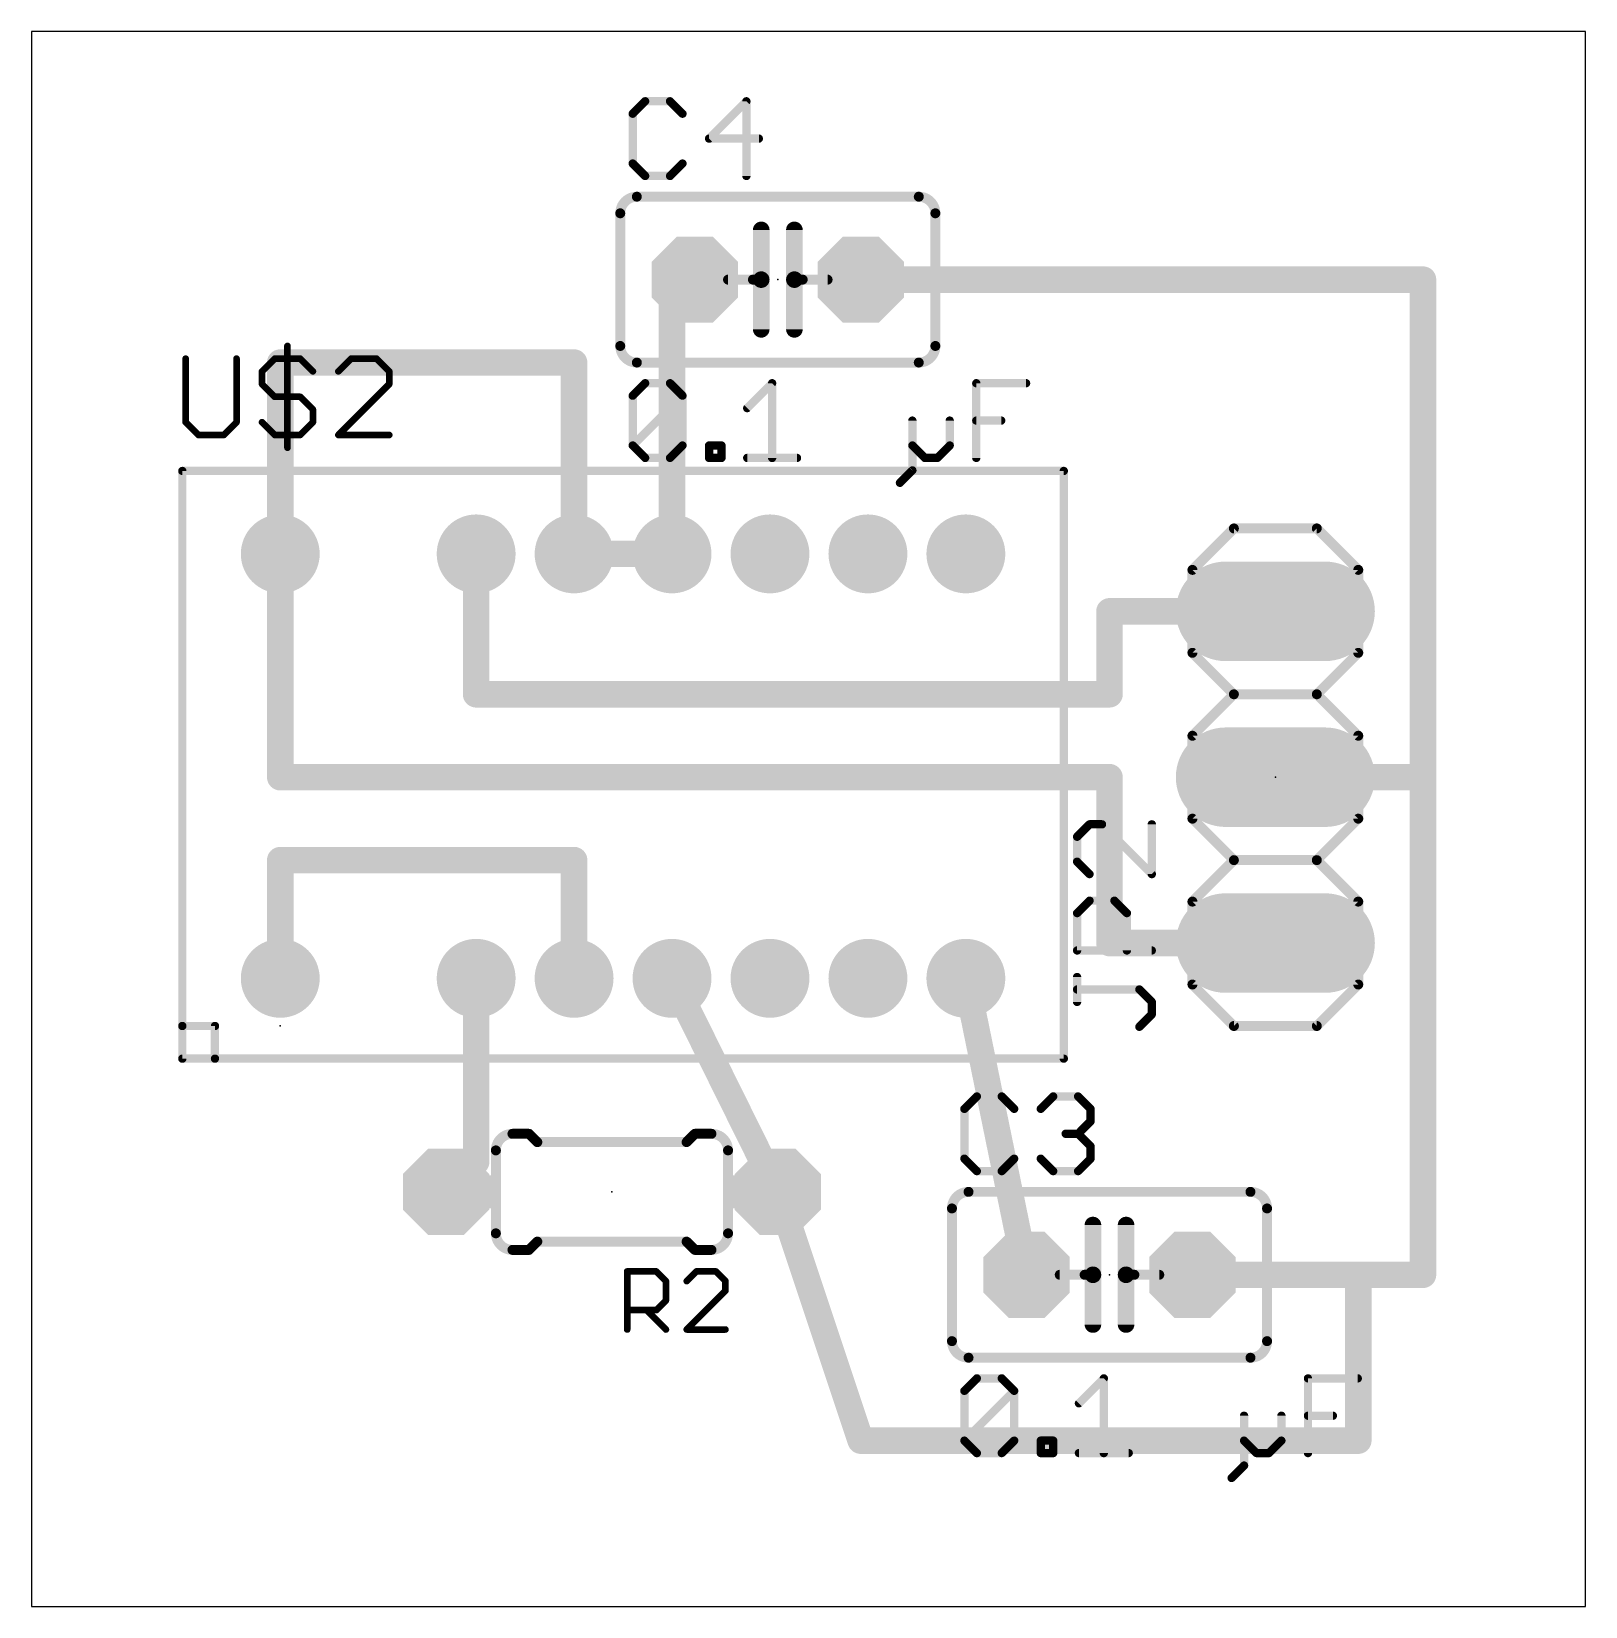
# Model space of a CAD drawing. Extents: x 36.8 to 60.6, y 36.8 to 61.
import ezdxf

# ---------------------------------------------------------------- set-up
doc = ezdxf.new("R2010")
doc.units = 0
for name, color, linetype in [('16', 175, 'CONTINUOUS'), ('17', 82, 'CONTINUOUS'), ('20', 7, 'CONTINUOUS'), ('21', 253, 'CONTINUOUS'), ('23', 7, 'CONTINUOUS'), ('25', 253, 'CONTINUOUS'), ('27', 253, 'CONTINUOUS'), ('51', 253, 'CONTINUOUS')]:
    doc.layers.add(name, color=color, linetype=linetype)

# ---------------------------------------------------------------- blocks, each defined once
blk = doc.blocks.new('OCTAGONP')
at = {"const_width": 0.5}
blk.add_lwpolyline([(-0.25, -0.1036), (-0.25, 0.1036), (-0.1036, 0.25), (0.1036, 0.25), (0.25, 0.1036), (0.25, -0.1036), (0.1036, -0.25), (-0.1036, -0.25), (-0.25, -0.1036), (-0.25, 0.1036)], dxfattribs=at)
blk = doc.blocks.new('RECT')
blk.add_solid([(-0.5, -0.5), (0.5, -0.5), (-0.5, 0.5), (0.5, 0.5)])
blk = doc.blocks.new('LONGP100')
at = {"const_width": 1}
blk.add_lwpolyline([(-0.5, 0), (0.5, 0)], dxfattribs=at)
at = {"const_width": 0.5}
for points in [[(-0.5, 0.25, 1), (-0.5, -0.25)], [(0.5, -0.25, 1), (0.5, 0.25)]]:
    blk.add_lwpolyline(points, format="xyb", dxfattribs=at)
blk = doc.blocks.new('ROUNDP')
at = {"const_width": 0.5}
blk.add_lwpolyline([(0, -0.25, 1), (0, 0.25, 1), (0, -0.25)], format="xyb", dxfattribs=at)

msp = doc.modelspace()

# ---------------------------------------------------------------- linework, layer by layer
at = {"layer": '16', "const_width": 0.4064}
for points in [[(46.99, 57.15), (46.64, 57.15)], [(46.64, 52.95), (46.64, 57.15)], [(49.53, 57.15), (58.1408, 57.15)], [(58.1408, 57.15), (58.1408, 49.53)], [(40.64, 52.95), (40.64, 55.88)], [(40.64, 55.88), (45.14, 55.88)], [(45.14, 55.88), (45.14, 52.95)], [(40.64, 49.53), (40.64, 52.95)], [(43.64, 50.8), (43.64, 52.95)], [(45.14, 52.95), (46.64, 52.95)], [(55.88, 52.07), (53.34, 52.07)], [(53.34, 52.07), (53.34, 50.8)], [(53.34, 50.8), (43.64, 50.8)], [(53.34, 49.53), (40.64, 49.53)], [(53.34, 46.99), (53.34, 49.53)], [(58.1408, 49.53), (55.88, 49.53)], [(58.1408, 49.53), (58.1408, 41.91)], [(40.64, 46.45), (40.64, 48.26)], [(40.64, 48.26), (45.14, 48.26)], [(45.14, 48.26), (45.14, 46.45)], [(55.88, 46.99), (53.34, 46.99)], [(43.64, 43.64), (43.64, 46.45)], [(46.64, 46.45), (48.26, 43.18)], [(52.07, 41.91), (51.14, 46.45)], [(43.18, 43.18), (43.64, 43.64)], [(48.26, 43.18), (49.53, 39.37)], [(57.15, 41.91), (54.61, 41.91)], [(57.15, 41.91), (58.1408, 41.91)], [(57.15, 39.37), (57.15, 41.91)], [(49.53, 39.37), (57.15, 39.37)]]:
    msp.add_lwpolyline(points, dxfattribs=at)
at = {"layer": '16', "const_width": 0.2032}
for points in [[(46.64, 57.2516, 1), (46.64, 57.0484)], [(46.7416, 57.15, 1), (46.5384, 57.15)], [(46.99, 57.0484, 1), (46.99, 57.2516)], [(49.53, 57.2516, 1), (49.53, 57.0484)], [(58.2424, 57.15, 1), (58.0392, 57.15)], [(58.1408, 57.0484, 1), (58.1408, 57.2516)], [(40.7416, 55.88, 1), (40.5384, 55.88)], [(40.64, 55.9816, 1), (40.64, 55.7784)], [(45.2416, 55.88, 1), (45.0384, 55.88)], [(45.14, 55.7784, 1), (45.14, 55.9816)], [(40.7416, 52.95, 1), (40.5384, 52.95)], [(43.7416, 52.95, 1), (43.5384, 52.95)], [(45.14, 53.0516, 1), (45.14, 52.8484)], [(46.64, 52.8484, 1), (46.64, 53.0516)], [(40.5384, 52.95, 1), (40.7416, 52.95)], [(45.0384, 52.95, 1), (45.2416, 52.95)], [(46.5384, 52.95, 1), (46.7416, 52.95)], [(53.34, 52.1716, 1), (53.34, 51.9684)], [(53.4416, 52.07, 1), (53.2384, 52.07)], [(55.88, 51.9684, 1), (55.88, 52.1716)], [(43.64, 50.9016, 1), (43.64, 50.6984)], [(43.5384, 50.8, 1), (43.7416, 50.8)], [(53.2384, 50.8, 1), (53.4416, 50.8)], [(53.34, 50.6984, 1), (53.34, 50.9016)], [(40.64, 49.6316, 1), (40.64, 49.4284)], [(53.4416, 49.53, 1), (53.2384, 49.53)], [(53.34, 49.4284, 1), (53.34, 49.6316)], [(55.88, 49.6316, 1), (55.88, 49.4284)], [(58.2424, 49.53, 1), (58.0392, 49.53)], [(58.1408, 49.4284, 1), (58.1408, 49.6316)], [(40.5384, 49.53, 1), (40.7416, 49.53)], [(58.0392, 49.53, 1), (58.2424, 49.53)], [(40.7416, 48.26, 1), (40.5384, 48.26)], [(40.64, 48.3616, 1), (40.64, 48.1584)], [(45.2416, 48.26, 1), (45.0384, 48.26)], [(45.14, 48.1584, 1), (45.14, 48.3616)], [(53.34, 47.0916, 1), (53.34, 46.8884)], [(53.2384, 46.99, 1), (53.4416, 46.99)], [(55.88, 46.8884, 1), (55.88, 47.0916)], [(43.7416, 46.45, 1), (43.5384, 46.45)], [(46.731, 46.4951, 1), (46.549, 46.4049)], [(51.2395, 46.4704, 1), (51.0405, 46.4296)], [(40.5384, 46.45, 1), (40.7416, 46.45)], [(45.0384, 46.45, 1), (45.2416, 46.45)], [(43.5384, 43.64, 1), (43.7416, 43.64)], [(43.7118, 43.5682, 1), (43.5682, 43.7118)], [(43.1082, 43.2518, 1), (43.2518, 43.1082)], [(48.3564, 43.2121, 1), (48.1636, 43.1479)], [(48.169, 43.1349, 1), (48.351, 43.2251)], [(51.9705, 41.8896, 1), (52.1695, 41.9304)], [(54.61, 42.0116, 1), (54.61, 41.8084)], [(57.15, 42.0116, 1), (57.15, 41.8084)], [(57.2516, 41.91, 1), (57.0484, 41.91)], [(57.15, 41.8084, 1), (57.15, 42.0116)], [(58.0392, 41.91, 1), (58.2424, 41.91)], [(58.1408, 41.8084, 1), (58.1408, 42.0116)], [(49.53, 39.4716, 1), (49.53, 39.2684)], [(57.15, 39.2684, 1), (57.15, 39.4716)], [(49.4336, 39.3379, 1), (49.6264, 39.4021)], [(57.0484, 39.37, 1), (57.2516, 39.37)]]:
    msp.add_lwpolyline(points, format="xyb", dxfattribs=at)
at = {"layer": '20'}
for p, q in [((60.63, 60.95), (36.83, 60.95)), ((36.83, 60.95), (36.83, 36.83)), ((60.63, 36.83), (60.63, 60.95)), ((36.83, 36.83), (60.63, 36.83))]:
    msp.add_line(p, q, dxfattribs=at)
at = {"layer": '21'}
for points, const_width in [([(46.101, 58.42, 0.4142), (45.847, 58.166)], 0.1524), ([(46.101, 58.4581, 1), (46.101, 58.3819)], 0.0762), ([(46.101, 58.3819, 1), (46.101, 58.4581)], 0.0762), ([(50.673, 58.166, 0.4142), (50.419, 58.42)], 0.1524), ([(50.419, 58.4581, 1), (50.419, 58.3819)], 0.0762), ([(50.419, 58.3819, 1), (50.419, 58.4581)], 0.0762), ([(45.8851, 58.166, 1), (45.8089, 58.166)], 0.0762), ([(45.8089, 58.166, 1), (45.8851, 58.166)], 0.0762), ([(50.7111, 58.166, 1), (50.6349, 58.166)], 0.0762), ([(50.6349, 58.166, 1), (50.7111, 58.166)], 0.0762), ([(48.0695, 57.912, 1), (47.9425, 57.912)], 0.127), ([(48.5775, 57.912, 1), (48.4505, 57.912)], 0.127), ([(47.879, 57.1881, 1), (47.879, 57.1119)], 0.0762), ([(48.0695, 57.15, 1), (47.9425, 57.15)], 0.127), ([(47.9425, 57.15, 1), (48.0695, 57.15)], 0.127), ([(48.006, 57.1119, 1), (48.006, 57.1881)], 0.0762), ([(48.5775, 57.15, 1), (48.4505, 57.15)], 0.127), ([(48.4505, 57.15, 1), (48.5775, 57.15)], 0.127), ([(48.514, 57.1881, 1), (48.514, 57.1119)], 0.0762), ([(48.641, 57.1119, 1), (48.641, 57.1881)], 0.0762), ([(47.9425, 56.388, 1), (48.0695, 56.388)], 0.127), ([(48.4505, 56.388, 1), (48.5775, 56.388)], 0.127), ([(45.847, 56.134, 0.4142), (46.101, 55.88)], 0.1524), ([(45.8851, 56.134, 1), (45.8089, 56.134)], 0.0762), ([(50.419, 55.88, 0.4142), (50.673, 56.134)], 0.1524), ([(50.7111, 56.134, 1), (50.6349, 56.134)], 0.0762), ([(39.2162, 55.9402, 1), (39.1654, 55.9402)], 0.0508), ([(39.9958, 55.9402, 1), (39.945, 55.9402)], 0.0508), ([(40.5551, 55.9656, 1), (40.5551, 55.9148)], 0.0508), ([(40.5731, 55.9222, 1), (40.5371, 55.9582)], 0.0508), ([(40.7754, 56.1351, 1), (40.7246, 56.1351)], 0.0508), ([(40.9629, 55.9582, 1), (40.9269, 55.9222)], 0.0508), ([(40.9449, 55.9148, 1), (40.9449, 55.9656)], 0.0508), ([(41.7245, 55.9656, 1), (41.7245, 55.9148)], 0.0508), ([(41.7425, 55.9222, 1), (41.7065, 55.9582)], 0.0508), ([(42.1323, 55.9582, 1), (42.0963, 55.9222)], 0.0508), ([(42.1143, 55.9148, 1), (42.1143, 55.9656)], 0.0508), ([(45.8089, 56.134, 1), (45.8851, 56.134)], 0.0762), ([(50.6349, 56.134, 1), (50.7111, 56.134)], 0.0762), ([(40.3422, 55.7633, 1), (40.3782, 55.7273)], 0.0508), ([(40.3856, 55.7453, 1), (40.3348, 55.7453)], 0.0508), ([(41.1218, 55.7273, 1), (41.1578, 55.7633)], 0.0508), ([(41.5116, 55.7633, 1), (41.5476, 55.7273)], 0.0508), ([(42.3346, 55.7453, 1), (42.2838, 55.7453)], 0.0508), ([(42.2912, 55.7273, 1), (42.3272, 55.7633)], 0.0508), ([(46.101, 55.9181, 1), (46.101, 55.8419)], 0.0762), ([(46.101, 55.8419, 1), (46.101, 55.9181)], 0.0762), ([(50.419, 55.9181, 1), (50.419, 55.8419)], 0.0762), ([(50.419, 55.8419, 1), (50.419, 55.9181)], 0.0762), ([(40.3782, 55.5684, 1), (40.3422, 55.5324)], 0.0508), ([(40.3348, 55.5504, 1), (40.3856, 55.5504)], 0.0508), ([(42.2838, 55.5504, 1), (42.3346, 55.5504)], 0.0508), ([(42.3272, 55.5324, 1), (42.2912, 55.5684)], 0.0508), ([(40.5551, 55.3809, 1), (40.5551, 55.3301)], 0.0508), ([(40.5371, 55.3375, 1), (40.5731, 55.3735)], 0.0508), ([(40.9629, 55.3735, 1), (40.9269, 55.3375)], 0.0508), ([(40.9449, 55.3301, 1), (40.9449, 55.3809)], 0.0508), ([(39.2088, 54.9837, 1), (39.1728, 54.9477)], 0.0508), ([(39.9884, 54.9477, 1), (39.9524, 54.9837)], 0.0508), ([(40.3782, 54.9837, 1), (40.3422, 54.9477)], 0.0508), ([(41.1652, 55.1606, 1), (41.1144, 55.1606)], 0.0508), ([(41.1218, 55.1426, 1), (41.1578, 55.1786)], 0.0508), ([(41.1578, 54.9477, 1), (41.1218, 54.9837)], 0.0508), ([(39.1654, 54.9657, 1), (39.2162, 54.9657)], 0.0508), ([(39.3857, 54.7962, 1), (39.3857, 54.7454)], 0.0508), ([(39.3677, 54.7528, 1), (39.4037, 54.7888)], 0.0508), ([(39.7575, 54.7888, 1), (39.7935, 54.7528)], 0.0508), ([(39.7755, 54.7454, 1), (39.7755, 54.7962)], 0.0508), ([(39.945, 54.9657, 1), (39.9958, 54.9657)], 0.0508), ([(40.5551, 54.7962, 1), (40.5551, 54.7454)], 0.0508), ([(40.5371, 54.7528, 1), (40.5731, 54.7888)], 0.0508), ([(40.9269, 54.7888, 1), (40.9629, 54.7528)], 0.0508), ([(40.9449, 54.7454, 1), (40.9449, 54.7962)], 0.0508), ([(41.1144, 54.9657, 1), (41.1652, 54.9657)], 0.0508), ([(41.5116, 54.7888, 1), (41.5476, 54.7528)], 0.0508), ([(41.5296, 54.7962, 1), (41.5296, 54.7454)], 0.0508), ([(42.3092, 54.7454, 1), (42.3092, 54.7962)], 0.0508), ([(40.7246, 54.5759, 1), (40.7754, 54.5759)], 0.0508), ([(39.1718, 54.22, 1), (39.1082, 54.22)], 0.0635), ([(39.14, 54.2518, 1), (39.14, 54.1883)], 0.0635), ([(52.6718, 54.22, 1), (52.6082, 54.22)], 0.0635), ([(52.64, 54.1883, 1), (52.64, 54.2518)], 0.0635), ([(55.245, 53.3781, 1), (55.245, 53.3019)], 0.0762), ([(55.2719, 53.3131, 1), (55.2181, 53.3669)], 0.0762), ([(56.5419, 53.3669, 1), (56.4881, 53.3131)], 0.0762), ([(56.515, 53.3019, 1), (56.515, 53.3781)], 0.0762), ([(54.6481, 52.705, 1), (54.5719, 52.705)], 0.0762), ([(54.5831, 52.7319, 1), (54.6369, 52.6781)], 0.0762), ([(57.1881, 52.705, 1), (57.1119, 52.705)], 0.0762), ([(57.1231, 52.6781, 1), (57.1769, 52.7319)], 0.0762), ([(54.5719, 51.435, 1), (54.6481, 51.435)], 0.0762), ([(54.6369, 51.4619, 1), (54.5831, 51.4081)], 0.0762), ([(57.1119, 51.435, 1), (57.1881, 51.435)], 0.0762), ([(57.1769, 51.4081, 1), (57.1231, 51.4619)], 0.0762), ([(55.245, 50.8381, 1), (55.245, 50.7619)], 0.0762), ([(55.2719, 50.7731, 1), (55.2181, 50.8269)], 0.0762), ([(55.2181, 50.7731, 1), (55.2719, 50.8269)], 0.0762), ([(56.5419, 50.8269, 1), (56.4881, 50.7731)], 0.0762), ([(56.4881, 50.8269, 1), (56.5419, 50.7731)], 0.0762), ([(56.515, 50.7619, 1), (56.515, 50.8381)], 0.0762), ([(54.6481, 50.165, 1), (54.5719, 50.165)], 0.0762), ([(54.5831, 50.1919, 1), (54.6369, 50.1381)], 0.0762), ([(57.1881, 50.165, 1), (57.1119, 50.165)], 0.0762), ([(57.1231, 50.1381, 1), (57.1769, 50.1919)], 0.0762), ([(54.6369, 48.9219, 1), (54.5831, 48.8681)], 0.0762), ([(57.1769, 48.8681, 1), (57.1231, 48.9219)], 0.0762), ([(54.5719, 48.895, 1), (54.6481, 48.895)], 0.0762), ([(57.1119, 48.895, 1), (57.1881, 48.895)], 0.0762), ([(55.245, 48.2981, 1), (55.245, 48.2219)], 0.0762), ([(55.2719, 48.2331, 1), (55.2181, 48.2869)], 0.0762), ([(55.2181, 48.2331, 1), (55.2719, 48.2869)], 0.0762), ([(56.5419, 48.2869, 1), (56.4881, 48.2331)], 0.0762), ([(56.4881, 48.2869, 1), (56.5419, 48.2331)], 0.0762), ([(56.515, 48.2219, 1), (56.515, 48.2981)], 0.0762), ([(54.6481, 47.625, 1), (54.5719, 47.625)], 0.0762), ([(54.5831, 47.6519, 1), (54.6369, 47.5981)], 0.0762), ([(57.1881, 47.625, 1), (57.1119, 47.625)], 0.0762), ([(57.1231, 47.5981, 1), (57.1769, 47.6519)], 0.0762), ([(54.5719, 46.355, 1), (54.6481, 46.355)], 0.0762), ([(54.6369, 46.3819, 1), (54.5831, 46.3281)], 0.0762), ([(57.1119, 46.355, 1), (57.1881, 46.355)], 0.0762), ([(57.1769, 46.3281, 1), (57.1231, 46.3819)], 0.0762), ([(39.1718, 45.72, 1), (39.1082, 45.72)], 0.0635), ([(39.14, 45.7518, 1), (39.14, 45.6882)], 0.0635), ([(39.1082, 45.72, 1), (39.1718, 45.72)], 0.0635), ([(39.6718, 45.72, 1), (39.6082, 45.72)], 0.0635), ([(39.64, 45.6882, 1), (39.64, 45.7518)], 0.0635), ([(55.245, 45.7581, 1), (55.245, 45.6819)], 0.0762), ([(55.2181, 45.6931, 1), (55.2719, 45.7469)], 0.0762), ([(56.4881, 45.7469, 1), (56.5419, 45.6931)], 0.0762), ([(56.515, 45.6819, 1), (56.515, 45.7581)], 0.0762), ([(39.14, 45.2518, 1), (39.14, 45.1882)], 0.0635), ([(39.1082, 45.22, 1), (39.1718, 45.22)], 0.0635), ([(39.64, 45.2518, 1), (39.64, 45.1882)], 0.0635), ([(39.6082, 45.22, 1), (39.6718, 45.22)], 0.0635), ([(39.64, 45.1882, 1), (39.64, 45.2518)], 0.0635), ([(52.6082, 45.22, 1), (52.6718, 45.22)], 0.0635), ([(52.64, 45.1882, 1), (52.64, 45.2518)], 0.0635), ([(44.196, 44.069, 0.4142), (43.942, 43.815)], 0.1524), ([(44.196, 44.1071, 1), (44.196, 44.0309)], 0.0762), ([(44.196, 44.0309, 1), (44.196, 44.1071)], 0.0762), ([(44.4769, 44.0959, 1), (44.4231, 44.0421)], 0.0762), ([(44.45, 44.0309, 1), (44.45, 44.1071)], 0.0762), ([(46.99, 44.1071, 1), (46.99, 44.0309)], 0.0762), ([(47.0169, 44.0421, 1), (46.9631, 44.0959)], 0.0762), ([(47.498, 43.815, 0.4142), (47.244, 44.069)], 0.1524), ([(47.244, 44.1071, 1), (47.244, 44.0309)], 0.0762), ([(47.244, 44.0309, 1), (47.244, 44.1071)], 0.0762), ([(44.577, 43.9801, 1), (44.577, 43.9039)], 0.0762), ([(44.5501, 43.9151, 1), (44.6039, 43.9689)], 0.0762), ([(46.8361, 43.9689, 1), (46.8899, 43.9151)], 0.0762), ([(46.863, 43.9039, 1), (46.863, 43.9801)], 0.0762), ([(43.9039, 43.815, 1), (43.9801, 43.815)], 0.0762), ([(47.4599, 43.815, 1), (47.5361, 43.815)], 0.0762), ([(51.181, 43.18, 0.4142), (50.927, 42.926)], 0.1524), ([(51.181, 43.2181, 1), (51.181, 43.1419)], 0.0762), ([(51.181, 43.1419, 1), (51.181, 43.2181)], 0.0762), ([(55.753, 42.926, 0.4142), (55.499, 43.18)], 0.1524), ([(55.499, 43.2181, 1), (55.499, 43.1419)], 0.0762), ([(55.499, 43.1419, 1), (55.499, 43.2181)], 0.0762), ([(50.9651, 42.926, 1), (50.8889, 42.926)], 0.0762), ([(50.8889, 42.926, 1), (50.9651, 42.926)], 0.0762), ([(55.7911, 42.926, 1), (55.7149, 42.926)], 0.0762), ([(55.7149, 42.926, 1), (55.7911, 42.926)], 0.0762), ([(53.1495, 42.672, 1), (53.0225, 42.672)], 0.127), ([(53.6575, 42.672, 1), (53.5305, 42.672)], 0.127), ([(43.942, 42.545, 0.4142), (44.196, 42.291)], 0.1524), ([(43.9801, 42.545, 1), (43.9039, 42.545)], 0.0762), ([(44.577, 42.4561, 1), (44.577, 42.3799)], 0.0762), ([(44.6039, 42.3911, 1), (44.5501, 42.4449)], 0.0762), ([(46.8899, 42.4449, 1), (46.8361, 42.3911)], 0.0762), ([(46.863, 42.3799, 1), (46.863, 42.4561)], 0.0762), ([(47.244, 42.291, 0.4142), (47.498, 42.545)], 0.1524), ([(47.5361, 42.545, 1), (47.4599, 42.545)], 0.0762), ([(44.196, 42.3291, 1), (44.196, 42.2529)], 0.0762), ([(44.196, 42.2529, 1), (44.196, 42.3291)], 0.0762), ([(44.4231, 42.3179, 1), (44.4769, 42.2641)], 0.0762), ([(44.45, 42.2529, 1), (44.45, 42.3291)], 0.0762), ([(46.99, 42.3291, 1), (46.99, 42.2529)], 0.0762), ([(46.9631, 42.2641, 1), (47.0169, 42.3179)], 0.0762), ([(47.244, 42.3291, 1), (47.244, 42.2529)], 0.0762), ([(47.244, 42.2529, 1), (47.244, 42.3291)], 0.0762), ([(52.959, 41.9481, 1), (52.959, 41.8719)], 0.0762), ([(53.1495, 41.91, 1), (53.0225, 41.91)], 0.127), ([(53.0225, 41.91, 1), (53.1495, 41.91)], 0.127), ([(53.086, 41.8719, 1), (53.086, 41.9481)], 0.0762), ([(53.6575, 41.91, 1), (53.5305, 41.91)], 0.127), ([(53.5305, 41.91, 1), (53.6575, 41.91)], 0.127), ([(53.594, 41.9481, 1), (53.594, 41.8719)], 0.0762), ([(53.721, 41.8719, 1), (53.721, 41.9481)], 0.0762), ([(53.0225, 41.148, 1), (53.1495, 41.148)], 0.127), ([(53.5305, 41.148, 1), (53.6575, 41.148)], 0.127), ([(50.927, 40.894, 0.4142), (51.181, 40.64)], 0.1524), ([(50.9651, 40.894, 1), (50.8889, 40.894)], 0.0762), ([(50.8889, 40.894, 1), (50.9651, 40.894)], 0.0762), ([(55.499, 40.64, 0.4142), (55.753, 40.894)], 0.1524), ([(55.7911, 40.894, 1), (55.7149, 40.894)], 0.0762), ([(55.7149, 40.894, 1), (55.7911, 40.894)], 0.0762), ([(51.181, 40.6781, 1), (51.181, 40.6019)], 0.0762), ([(51.181, 40.6019, 1), (51.181, 40.6781)], 0.0762), ([(55.499, 40.6781, 1), (55.499, 40.6019)], 0.0762), ([(55.499, 40.6019, 1), (55.499, 40.6781)], 0.0762)]:
    msp.add_lwpolyline(points, format="xyb", dxfattribs=dict(at, const_width=const_width))
for points, const_width in [([(46.101, 58.42), (50.419, 58.42)], 0.1524), ([(45.847, 58.166), (45.847, 56.134)], 0.1524), ([(50.673, 58.166), (50.673, 56.134)], 0.1524), ([(48.006, 57.912), (48.006, 57.15)], 0.254), ([(48.514, 57.15), (48.514, 57.912)], 0.254), ([(48.006, 57.15), (47.879, 57.15)], 0.1524), ([(48.006, 57.15), (48.006, 56.388)], 0.254), ([(48.514, 57.15), (48.514, 56.388)], 0.254), ([(48.641, 57.15), (48.514, 57.15)], 0.1524), ([(39.1908, 55.9402), (39.1908, 54.9657)], 0.1016), ([(39.9704, 54.9657), (39.9704, 55.9402)], 0.1016), ([(40.3602, 55.7453), (40.5551, 55.9402)], 0.1016), ([(40.5551, 55.9402), (40.9449, 55.9402)], 0.1016), ([(40.75, 56.1351), (40.75, 54.5759)], 0.1016), ([(40.9449, 55.9402), (41.1398, 55.7453)], 0.1016), ([(41.7245, 55.9402), (41.5296, 55.7453)], 0.1016), ([(42.1143, 55.9402), (41.7245, 55.9402)], 0.1016), ([(42.3092, 55.7453), (42.1143, 55.9402)], 0.1016), ([(40.3602, 55.5504), (40.3602, 55.7453)], 0.1016), ([(42.3092, 55.5504), (42.3092, 55.7453)], 0.1016), ([(50.419, 55.88), (46.101, 55.88)], 0.1524), ([(40.5551, 55.3555), (40.3602, 55.5504)], 0.1016), ([(41.5296, 54.7708), (42.3092, 55.5504)], 0.1016), ([(40.9449, 55.3555), (40.5551, 55.3555)], 0.1016), ([(41.1398, 55.1606), (40.9449, 55.3555)], 0.1016), ([(39.1908, 54.9657), (39.3857, 54.7708)], 0.1016), ([(39.7755, 54.7708), (39.9704, 54.9657)], 0.1016), ([(40.3602, 54.9657), (40.5551, 54.7708)], 0.1016), ([(40.9449, 54.7708), (41.1398, 54.9657)], 0.1016), ([(41.1398, 54.9657), (41.1398, 55.1606)], 0.1016), ([(39.3857, 54.7708), (39.7755, 54.7708)], 0.1016), ([(40.5551, 54.7708), (40.9449, 54.7708)], 0.1016), ([(42.3092, 54.7708), (41.5296, 54.7708)], 0.1016), ([(39.14, 54.22), (52.64, 54.22)], 0.127), ([(39.14, 45.72), (39.14, 54.22)], 0.127), ([(52.64, 54.22), (52.64, 45.22)], 0.127), ([(54.61, 52.705), (55.245, 53.34)], 0.1524), ([(55.245, 53.34), (56.515, 53.34)], 0.1524), ([(56.515, 53.34), (57.15, 52.705)], 0.1524), ([(54.61, 51.435), (54.61, 52.705)], 0.1524), ([(57.15, 52.705), (57.15, 51.435)], 0.1524), ([(55.245, 50.8), (54.61, 51.435)], 0.1524), ([(57.15, 51.435), (56.515, 50.8)], 0.1524), ([(54.61, 50.165), (55.245, 50.8)], 0.1524), ([(55.245, 50.8), (56.515, 50.8)], 0.1524), ([(56.515, 50.8), (57.15, 50.165)], 0.1524), ([(54.61, 48.895), (54.61, 50.165)], 0.1524), ([(57.15, 50.165), (57.15, 48.895)], 0.1524), ([(55.245, 48.26), (54.61, 48.895)], 0.1524), ([(57.15, 48.895), (56.515, 48.26)], 0.1524), ([(54.61, 47.625), (55.245, 48.26)], 0.1524), ([(55.245, 48.26), (56.515, 48.26)], 0.1524), ([(56.515, 48.26), (57.15, 47.625)], 0.1524), ([(54.61, 46.355), (54.61, 47.625)], 0.1524), ([(57.15, 47.625), (57.15, 46.355)], 0.1524), ([(54.61, 46.355), (55.245, 45.72)], 0.1524), ([(56.515, 45.72), (57.15, 46.355)], 0.1524), ([(39.14, 45.22), (39.14, 45.72)], 0.127), ([(39.14, 45.72), (39.64, 45.72)], 0.127), ([(39.64, 45.72), (39.64, 45.22)], 0.127), ([(55.245, 45.72), (56.515, 45.72)], 0.1524), ([(39.64, 45.22), (39.14, 45.22)], 0.127), ([(52.64, 45.22), (39.64, 45.22)], 0.127), ([(44.196, 44.069), (44.45, 44.069)], 0.1524), ([(44.577, 43.942), (44.45, 44.069)], 0.1524), ([(46.863, 43.942), (46.99, 44.069)], 0.1524), ([(47.244, 44.069), (46.99, 44.069)], 0.1524), ([(44.577, 43.942), (46.863, 43.942)], 0.1524), ([(51.181, 43.18), (55.499, 43.18)], 0.1524), ([(50.927, 42.926), (50.927, 40.894)], 0.1524), ([(55.753, 42.926), (55.753, 40.894)], 0.1524), ([(53.086, 42.672), (53.086, 41.91)], 0.254), ([(53.594, 41.91), (53.594, 42.672)], 0.254), ([(44.577, 42.418), (44.45, 42.291)], 0.1524), ([(44.577, 42.418), (46.863, 42.418)], 0.1524), ([(46.863, 42.418), (46.99, 42.291)], 0.1524), ([(44.196, 42.291), (44.45, 42.291)], 0.1524), ([(47.244, 42.291), (46.99, 42.291)], 0.1524), ([(53.086, 41.91), (52.959, 41.91)], 0.1524), ([(53.086, 41.91), (53.086, 41.148)], 0.254), ([(53.594, 41.91), (53.594, 41.148)], 0.254), ([(53.721, 41.91), (53.594, 41.91)], 0.1524), ([(55.499, 40.64), (51.181, 40.64)], 0.1524)]:
    msp.add_lwpolyline(points, dxfattribs=dict(at, const_width=const_width))
at = {"layer": '23'}
for p in [(48.26, 57.15), (55.88, 49.53), (40.64, 45.72), (45.72, 43.18), (53.34, 41.91)]:
    msp.add_point(p, dxfattribs=at)
at = {"layer": '25'}
for points, const_width in [([(46.2282, 59.8815), (46.0375, 59.6908)], 0.127), ([(46.6095, 59.8815), (46.2282, 59.8815)], 0.127), ([(46.8002, 59.6908), (46.6095, 59.8815)], 0.127), ([(47.7789, 59.8815), (47.2069, 59.3095)], 0.127), ([(47.7789, 58.7375), (47.7789, 59.8815)], 0.127), ([(46.0375, 59.6908), (46.0375, 58.9282)], 0.127), ([(47.2069, 59.3095), (47.9695, 59.3095)], 0.127), ([(46.0375, 58.9282), (46.2282, 58.7375)], 0.127), ([(46.6095, 58.7375), (46.8002, 58.9282)], 0.127), ([(46.2282, 58.7375), (46.6095, 58.7375)], 0.127), ([(53.0344, 48.8087), (52.8437, 48.6181)], 0.127), ([(53.2251, 48.8087), (53.0344, 48.8087)], 0.127), ([(53.9877, 48.0461), (53.2251, 48.8087)], 0.127), ([(53.9877, 48.8087), (53.9877, 48.0461)], 0.127), ([(52.8437, 48.6181), (52.8437, 48.2368)], 0.127), ([(52.8437, 48.2368), (53.0344, 48.0461)], 0.127), ([(52.8437, 47.4487), (53.0344, 47.6393)], 0.127), ([(53.0344, 47.6393), (53.4157, 47.6393)], 0.127), ([(53.4157, 47.6393), (53.6064, 47.4487)], 0.127), ([(52.8437, 46.8767), (52.8437, 47.4487)], 0.127), ([(53.6064, 47.4487), (53.6064, 46.8767)], 0.127), ([(53.9877, 46.8767), (52.8437, 46.8767)], 0.127), ([(52.8437, 46.0886), (52.8437, 46.47)], 0.127), ([(53.797, 46.2793), (52.8437, 46.2793)], 0.127), ([(53.9877, 46.0886), (53.797, 46.2793)], 0.127), ([(53.9877, 45.898), (53.9877, 46.0886)], 0.127), ([(53.797, 45.7073), (53.9877, 45.898)], 0.127), ([(51.3082, 44.6415), (51.1175, 44.4508)], 0.127), ([(51.6895, 44.6415), (51.3082, 44.6415)], 0.127), ([(51.8802, 44.4508), (51.6895, 44.6415)], 0.127), ([(52.2869, 44.4508), (52.4776, 44.6415)], 0.127), ([(52.4776, 44.6415), (52.8589, 44.6415)], 0.127), ([(52.8589, 44.6415), (53.0495, 44.4508)], 0.127), ([(51.1175, 44.4508), (51.1175, 43.6882)], 0.127), ([(53.0495, 44.4508), (53.0495, 44.2602)], 0.127), ([(53.0495, 44.2602), (52.8589, 44.0695)], 0.127), ([(52.8589, 44.0695), (52.6682, 44.0695)], 0.127), ([(52.8589, 44.0695), (53.0495, 43.8788)], 0.127), ([(53.0495, 43.8788), (53.0495, 43.6882)], 0.127), ([(51.1175, 43.6882), (51.3082, 43.4975)], 0.127), ([(51.6895, 43.4975), (51.8802, 43.6882)], 0.127), ([(52.4776, 43.4975), (52.2869, 43.6882)], 0.127), ([(53.0495, 43.6882), (52.8589, 43.4975)], 0.127), ([(51.3082, 43.4975), (51.6895, 43.4975)], 0.127), ([(52.8589, 43.4975), (52.4776, 43.4975)], 0.127), ([(45.9531, 41.0718), (45.9531, 41.9616)], 0.1016), ([(45.9531, 41.9616), (46.398, 41.9616)], 0.1016), ([(46.398, 41.9616), (46.5463, 41.8133)], 0.1016), ([(47.0136, 41.9616), (46.8653, 41.8133)], 0.1016), ([(47.3101, 41.9616), (47.0136, 41.9616)], 0.1016), ([(47.4584, 41.8133), (47.3101, 41.9616)], 0.1016), ([(46.5463, 41.8133), (46.5463, 41.5167)], 0.1016), ([(47.4584, 41.665), (47.4584, 41.8133)], 0.1016), ([(46.5463, 41.5167), (46.398, 41.3684)], 0.1016), ([(46.8653, 41.0718), (47.4584, 41.665)], 0.1016), ([(46.398, 41.3684), (45.9531, 41.3684)], 0.1016), ([(46.2497, 41.3684), (46.5463, 41.0718)], 0.1016), ([(47.4584, 41.0718), (46.8653, 41.0718)], 0.1016)]:
    msp.add_lwpolyline(points, dxfattribs=dict(at, const_width=const_width))
for points, const_width in [([(46.2282, 59.9132, 1), (46.2282, 59.8497)], 0.0635), ([(46.2506, 59.859, 1), (46.2057, 59.9039)], 0.0635), ([(46.6319, 59.9039, 1), (46.587, 59.859)], 0.0635), ([(46.6095, 59.8497, 1), (46.6095, 59.9132)], 0.0635), ([(47.8106, 59.8815, 1), (47.7471, 59.8815)], 0.0635), ([(47.8013, 59.859, 1), (47.7564, 59.9039)], 0.0635), ([(46.0693, 59.6908, 1), (46.0057, 59.6908)], 0.0635), ([(46.015, 59.7133, 1), (46.06, 59.6684)], 0.0635), ([(46.7777, 59.6684, 1), (46.8226, 59.7133)], 0.0635), ([(47.2069, 59.3412, 1), (47.2069, 59.2777)], 0.0635), ([(47.1844, 59.3319, 1), (47.2293, 59.287)], 0.0635), ([(47.9695, 59.2777, 1), (47.9695, 59.3412)], 0.0635), ([(46.0057, 58.9282, 1), (46.0693, 58.9282)], 0.0635), ([(46.06, 58.9506, 1), (46.015, 58.9057)], 0.0635), ([(46.8226, 58.9057, 1), (46.7777, 58.9506)], 0.0635), ([(46.2282, 58.7693, 1), (46.2282, 58.7058)], 0.0635), ([(46.2057, 58.715, 1), (46.2506, 58.76)], 0.0635), ([(46.587, 58.76, 1), (46.6319, 58.715)], 0.0635), ([(46.6095, 58.7058, 1), (46.6095, 58.7693)], 0.0635), ([(47.7471, 58.7375, 1), (47.8106, 58.7375)], 0.0635), ([(53.0344, 48.8405, 1), (53.0344, 48.777)], 0.0635), ([(53.0568, 48.7863, 1), (53.0119, 48.8312)], 0.0635), ([(53.2475, 48.8312, 1), (53.2026, 48.7863)], 0.0635), ([(53.2251, 48.777, 1), (53.2251, 48.8405)], 0.0635), ([(54.0195, 48.8087, 1), (53.956, 48.8087)], 0.0635), ([(52.8755, 48.6181, 1), (52.812, 48.6181)], 0.0635), ([(52.8213, 48.6405, 1), (52.8662, 48.5956)], 0.0635), ([(52.812, 48.2368, 1), (52.8755, 48.2368)], 0.0635), ([(52.8662, 48.2592, 1), (52.8213, 48.2143)], 0.0635), ([(53.0119, 48.0236, 1), (53.0568, 48.0685)], 0.0635), ([(53.956, 48.0461, 1), (54.0195, 48.0461)], 0.0635), ([(53.9652, 48.0236, 1), (54.0102, 48.0685)], 0.0635), ([(53.0344, 47.6711, 1), (53.0344, 47.6076)], 0.0635), ([(53.0568, 47.6169, 1), (53.0119, 47.6618)], 0.0635), ([(53.4382, 47.6618, 1), (53.3933, 47.6169)], 0.0635), ([(53.4157, 47.6076, 1), (53.4157, 47.6711)], 0.0635), ([(52.8755, 47.4487, 1), (52.812, 47.4487)], 0.0635), ([(52.8213, 47.4711, 1), (52.8662, 47.4262)], 0.0635), ([(53.6381, 47.4487, 1), (53.5746, 47.4487)], 0.0635), ([(53.5839, 47.4262, 1), (53.6288, 47.4711)], 0.0635), ([(52.8437, 46.9084, 1), (52.8437, 46.8449)], 0.0635), ([(52.812, 46.8767, 1), (52.8755, 46.8767)], 0.0635), ([(53.5746, 46.8767, 1), (53.6381, 46.8767)], 0.0635), ([(53.9877, 46.8449, 1), (53.9877, 46.9084)], 0.0635), ([(52.8755, 46.47, 1), (52.812, 46.47)], 0.0635), ([(52.8437, 46.311, 1), (52.8437, 46.2475)], 0.0635), ([(53.8195, 46.3017, 1), (53.7746, 46.2568)], 0.0635), ([(53.797, 46.2475, 1), (53.797, 46.311)], 0.0635), ([(52.812, 46.0886, 1), (52.8755, 46.0886)], 0.0635), ([(54.0195, 46.0886, 1), (53.956, 46.0886)], 0.0635), ([(53.9652, 46.0662, 1), (54.0102, 46.1111)], 0.0635), ([(53.956, 45.898, 1), (54.0195, 45.898)], 0.0635), ([(54.0102, 45.8755, 1), (53.9652, 45.9204)], 0.0635), ([(53.7746, 45.7298, 1), (53.8195, 45.6848)], 0.0635), ([(51.3082, 44.6732, 1), (51.3082, 44.6097)], 0.0635), ([(51.3306, 44.619, 1), (51.2857, 44.6639)], 0.0635), ([(51.7119, 44.6639, 1), (51.667, 44.619)], 0.0635), ([(51.6895, 44.6097, 1), (51.6895, 44.6732)], 0.0635), ([(52.4776, 44.6732, 1), (52.4776, 44.6097)], 0.0635), ([(52.5, 44.619, 1), (52.4551, 44.6639)], 0.0635), ([(52.8813, 44.6639, 1), (52.8364, 44.619)], 0.0635), ([(52.8589, 44.6097, 1), (52.8589, 44.6732)], 0.0635), ([(51.1493, 44.4508, 1), (51.0857, 44.4508)], 0.0635), ([(51.095, 44.4733, 1), (51.14, 44.4284)], 0.0635), ([(51.8577, 44.4284, 1), (51.9026, 44.4733)], 0.0635), ([(52.2644, 44.4733, 1), (52.3093, 44.4284)], 0.0635), ([(53.0813, 44.4508, 1), (53.0178, 44.4508)], 0.0635), ([(53.0271, 44.4284, 1), (53.072, 44.4733)], 0.0635), ([(53.0178, 44.2602, 1), (53.0813, 44.2602)], 0.0635), ([(53.072, 44.2377, 1), (53.0271, 44.2826)], 0.0635), ([(52.6682, 44.1012, 1), (52.6682, 44.0377)], 0.0635), ([(52.8813, 44.0919, 1), (52.8364, 44.047)], 0.0635), ([(52.8364, 44.0919, 1), (52.8813, 44.047)], 0.0635), ([(52.8589, 44.0377, 1), (52.8589, 44.1012)], 0.0635), ([(53.0813, 43.8788, 1), (53.0178, 43.8788)], 0.0635), ([(53.0271, 43.8564, 1), (53.072, 43.9013)], 0.0635), ([(51.14, 43.7106, 1), (51.095, 43.6657)], 0.0635), ([(51.0857, 43.6882, 1), (51.1493, 43.6882)], 0.0635), ([(51.9026, 43.6657, 1), (51.8577, 43.7106)], 0.0635), ([(52.3093, 43.7106, 1), (52.2644, 43.6657)], 0.0635), ([(53.0178, 43.6882, 1), (53.0813, 43.6882)], 0.0635), ([(53.072, 43.6657, 1), (53.0271, 43.7106)], 0.0635), ([(51.3082, 43.5293, 1), (51.3082, 43.4657)], 0.0635), ([(51.2857, 43.475, 1), (51.3306, 43.52)], 0.0635), ([(51.667, 43.52, 1), (51.7119, 43.475)], 0.0635), ([(51.6895, 43.4657, 1), (51.6895, 43.5293)], 0.0635), ([(52.4776, 43.5293, 1), (52.4776, 43.4657)], 0.0635), ([(52.4551, 43.475, 1), (52.5, 43.52)], 0.0635), ([(52.8364, 43.52, 1), (52.8813, 43.475)], 0.0635), ([(52.8589, 43.4657, 1), (52.8589, 43.5293)], 0.0635), ([(45.9785, 41.9616, 1), (45.9277, 41.9616)], 0.0508), ([(45.9531, 41.987, 1), (45.9531, 41.9362)], 0.0508), ([(46.416, 41.9795, 1), (46.3801, 41.9436)], 0.0508), ([(46.398, 41.9362, 1), (46.398, 41.987)], 0.0508), ([(47.0136, 41.987, 1), (47.0136, 41.9362)], 0.0508), ([(47.0315, 41.9436, 1), (46.9956, 41.9795)], 0.0508), ([(47.3281, 41.9795, 1), (47.2922, 41.9436)], 0.0508), ([(47.3101, 41.9362, 1), (47.3101, 41.987)], 0.0508), ([(46.5717, 41.8133, 1), (46.5209, 41.8133)], 0.0508), ([(46.5283, 41.7953, 1), (46.5643, 41.8312)], 0.0508), ([(46.8473, 41.8312, 1), (46.8832, 41.7953)], 0.0508), ([(47.4838, 41.8133, 1), (47.433, 41.8133)], 0.0508), ([(47.4405, 41.7953, 1), (47.4764, 41.8312)], 0.0508), ([(46.5209, 41.5167, 1), (46.5717, 41.5167)], 0.0508), ([(46.5643, 41.4987, 1), (46.5283, 41.5346)], 0.0508), ([(47.433, 41.665, 1), (47.4838, 41.665)], 0.0508), ([(47.4764, 41.647, 1), (47.4405, 41.6829)], 0.0508), ([(45.9531, 41.3938, 1), (45.9531, 41.343)], 0.0508), ([(46.2677, 41.3863, 1), (46.2318, 41.3504)], 0.0508), ([(46.3801, 41.3863, 1), (46.416, 41.3504)], 0.0508), ([(46.398, 41.343, 1), (46.398, 41.3938)], 0.0508), ([(45.9277, 41.0718, 1), (45.9785, 41.0718)], 0.0508), ([(46.5283, 41.0538, 1), (46.5643, 41.0898)], 0.0508), ([(46.8473, 41.0898, 1), (46.8832, 41.0538)], 0.0508), ([(46.8653, 41.0972, 1), (46.8653, 41.0464)], 0.0508), ([(47.4584, 41.0464, 1), (47.4584, 41.0972)], 0.0508)]:
    msp.add_lwpolyline(points, format="xyb", dxfattribs=dict(at, const_width=const_width))
at = {"layer": '27', "const_width": 0.127}
for points in [[(46.0375, 55.3728), (46.2282, 55.5635)], [(46.2282, 55.5635), (46.6095, 55.5635)], [(46.6095, 55.5635), (46.8002, 55.3728)], [(47.7916, 55.1822), (48.1729, 55.5635)], [(48.1729, 55.5635), (48.1729, 54.4195)], [(51.2998, 54.4195), (51.2998, 55.5635)], [(51.2998, 55.5635), (52.0624, 55.5635)], [(46.0375, 54.6102), (46.0375, 55.3728)], [(46.0375, 54.6102), (46.8002, 55.3728)], [(46.8002, 55.3728), (46.8002, 54.6102)], [(50.321, 54.9915), (50.321, 54.6102)], [(50.893, 54.6102), (50.893, 54.9915)], [(51.2998, 54.9915), (51.6811, 54.9915)], [(46.2282, 54.4195), (46.0375, 54.6102)], [(46.8002, 54.6102), (46.6095, 54.4195)], [(47.2069, 54.4195), (47.2069, 54.6102)], [(47.2069, 54.6102), (47.3976, 54.6102)], [(47.3976, 54.6102), (47.3976, 54.4195)], [(50.321, 54.6102), (50.5117, 54.4195)], [(50.321, 54.6102), (50.321, 54.2288)], [(50.7024, 54.4195), (50.893, 54.6102)], [(46.6095, 54.4195), (46.2282, 54.4195)], [(47.3976, 54.4195), (47.2069, 54.4195)], [(47.7916, 54.4195), (48.5542, 54.4195)], [(50.321, 54.2288), (50.1304, 54.0382)], [(50.5117, 54.4195), (50.7024, 54.4195)], [(51.1175, 40.1328), (51.3082, 40.3235)], [(51.3082, 40.3235), (51.6895, 40.3235)], [(51.6895, 40.3235), (51.8802, 40.1328)], [(52.8716, 39.9422), (53.2529, 40.3235)], [(53.2529, 40.3235), (53.2529, 39.1795)], [(56.3798, 39.1795), (56.3798, 40.3235)], [(56.3798, 40.3235), (57.1424, 40.3235)], [(51.1175, 39.3702), (51.1175, 40.1328)], [(51.1175, 39.3702), (51.8802, 40.1328)], [(51.8802, 40.1328), (51.8802, 39.3702)], [(55.4011, 39.7515), (55.4011, 39.3702)], [(55.973, 39.3702), (55.973, 39.7515)], [(56.3798, 39.7515), (56.7611, 39.7515)], [(51.3082, 39.1795), (51.1175, 39.3702)], [(51.8802, 39.3702), (51.6895, 39.1795)], [(52.2869, 39.1795), (52.2869, 39.3702)], [(52.2869, 39.3702), (52.4776, 39.3702)], [(52.4776, 39.3702), (52.4776, 39.1795)], [(55.4011, 39.3702), (55.5917, 39.1795)], [(55.4011, 39.3702), (55.4011, 38.9888)], [(55.7824, 39.1795), (55.973, 39.3702)], [(51.6895, 39.1795), (51.3082, 39.1795)], [(52.4776, 39.1795), (52.2869, 39.1795)], [(52.8716, 39.1795), (53.6342, 39.1795)], [(55.5917, 39.1795), (55.7824, 39.1795)], [(55.4011, 38.9888), (55.2104, 38.7982)]]:
    msp.add_lwpolyline(points, dxfattribs=at)
at = {"layer": '27', "const_width": 0.0635}
for points in [[(46.2282, 55.5952, 1), (46.2282, 55.5317)], [(46.2506, 55.541, 1), (46.2057, 55.5859)], [(46.6319, 55.5859, 1), (46.587, 55.541)], [(46.6095, 55.5317, 1), (46.6095, 55.5952)], [(48.2047, 55.5635, 1), (48.1412, 55.5635)], [(48.1954, 55.541, 1), (48.1505, 55.5859)], [(51.3315, 55.5635, 1), (51.268, 55.5635)], [(51.2998, 55.5952, 1), (51.2998, 55.5317)], [(52.0624, 55.5317, 1), (52.0624, 55.5952)], [(46.0693, 55.3728, 1), (46.0057, 55.3728)], [(46.015, 55.3953, 1), (46.06, 55.3504)], [(46.8319, 55.3728, 1), (46.7684, 55.3728)], [(46.8226, 55.3504, 1), (46.7777, 55.3953)], [(46.7777, 55.3504, 1), (46.8226, 55.3953)], [(47.7691, 55.2046, 1), (47.814, 55.1597)], [(50.3528, 54.9915, 1), (50.2893, 54.9915)], [(50.9248, 54.9915, 1), (50.8613, 54.9915)], [(51.2998, 55.0232, 1), (51.2998, 54.9597)], [(51.6811, 54.9597, 1), (51.6811, 55.0232)], [(46.0057, 54.6102, 1), (46.0693, 54.6102)], [(46.06, 54.6326, 1), (46.015, 54.5877)], [(46.015, 54.6326, 1), (46.06, 54.5877)], [(46.7684, 54.6102, 1), (46.8319, 54.6102)], [(46.8226, 54.5877, 1), (46.7777, 54.6326)], [(47.2386, 54.6102, 1), (47.1751, 54.6102)], [(47.2069, 54.6419, 1), (47.2069, 54.5784)], [(47.4293, 54.6102, 1), (47.3658, 54.6102)], [(47.3976, 54.5784, 1), (47.3976, 54.6419)], [(50.3528, 54.6102, 1), (50.2893, 54.6102)], [(50.2893, 54.6102, 1), (50.3528, 54.6102)], [(50.3435, 54.6326, 1), (50.2986, 54.5877)], [(50.8613, 54.6102, 1), (50.9248, 54.6102)], [(50.9155, 54.5877, 1), (50.8706, 54.6326)], [(46.2282, 54.4513, 1), (46.2282, 54.3877)], [(46.2057, 54.397, 1), (46.2506, 54.442)], [(46.587, 54.442, 1), (46.6319, 54.397)], [(46.6095, 54.3877, 1), (46.6095, 54.4513)], [(47.2069, 54.4513, 1), (47.2069, 54.3877)], [(47.1751, 54.4195, 1), (47.2386, 54.4195)], [(47.3658, 54.4195, 1), (47.4293, 54.4195)], [(47.3976, 54.3877, 1), (47.3976, 54.4513)], [(47.7916, 54.4513, 1), (47.7916, 54.3877)], [(48.1412, 54.4195, 1), (48.2047, 54.4195)], [(48.5542, 54.3877, 1), (48.5542, 54.4513)], [(50.3435, 54.2064, 1), (50.2986, 54.2513)], [(50.5117, 54.4513, 1), (50.5117, 54.3877)], [(50.4893, 54.397, 1), (50.5342, 54.442)], [(50.6799, 54.442, 1), (50.7248, 54.397)], [(50.7024, 54.3877, 1), (50.7024, 54.4513)], [(51.268, 54.4195, 1), (51.3315, 54.4195)], [(50.1079, 54.0606, 1), (50.1528, 54.0157)], [(50.2893, 54.2288, 1), (50.3528, 54.2288)], [(51.3082, 40.3552, 1), (51.3082, 40.2917)], [(51.3306, 40.301, 1), (51.2857, 40.3459)], [(51.7119, 40.3459, 1), (51.667, 40.301)], [(51.6895, 40.2917, 1), (51.6895, 40.3552)], [(53.2847, 40.3235, 1), (53.2212, 40.3235)], [(53.2754, 40.301, 1), (53.2305, 40.3459)], [(56.4115, 40.3235, 1), (56.348, 40.3235)], [(56.3798, 40.3552, 1), (56.3798, 40.2917)], [(57.1424, 40.2917, 1), (57.1424, 40.3552)], [(51.1493, 40.1328, 1), (51.0857, 40.1328)], [(51.095, 40.1553, 1), (51.14, 40.1104)], [(51.9119, 40.1328, 1), (51.8484, 40.1328)], [(51.9026, 40.1104, 1), (51.8577, 40.1553)], [(51.8577, 40.1104, 1), (51.9026, 40.1553)], [(52.8491, 39.9646, 1), (52.894, 39.9197)], [(55.4328, 39.7515, 1), (55.3693, 39.7515)], [(56.0048, 39.7515, 1), (55.9413, 39.7515)], [(56.3798, 39.7832, 1), (56.3798, 39.7197)], [(56.7611, 39.7197, 1), (56.7611, 39.7832)], [(51.14, 39.3926, 1), (51.095, 39.3477)], [(51.095, 39.3926, 1), (51.14, 39.3477)], [(51.0857, 39.3702, 1), (51.1493, 39.3702)], [(51.8484, 39.3702, 1), (51.9119, 39.3702)], [(51.9026, 39.3477, 1), (51.8577, 39.3926)], [(52.3186, 39.3702, 1), (52.2551, 39.3702)], [(52.2869, 39.4019, 1), (52.2869, 39.3384)], [(52.5093, 39.3702, 1), (52.4458, 39.3702)], [(52.4776, 39.3384, 1), (52.4776, 39.4019)], [(55.4328, 39.3702, 1), (55.3693, 39.3702)], [(55.3693, 39.3702, 1), (55.4328, 39.3702)], [(55.4235, 39.3926, 1), (55.3786, 39.3477)], [(55.9413, 39.3702, 1), (56.0048, 39.3702)], [(55.9955, 39.3477, 1), (55.9506, 39.3926)], [(51.3082, 39.2113, 1), (51.3082, 39.1478)], [(51.2857, 39.157, 1), (51.3306, 39.202)], [(51.667, 39.202, 1), (51.7119, 39.157)], [(51.6895, 39.1478, 1), (51.6895, 39.2113)], [(52.2551, 39.1795, 1), (52.3186, 39.1795)], [(52.2869, 39.2113, 1), (52.2869, 39.1478)], [(52.4458, 39.1795, 1), (52.5093, 39.1795)], [(52.4776, 39.1478, 1), (52.4776, 39.2113)], [(52.8716, 39.2113, 1), (52.8716, 39.1478)], [(53.2212, 39.1795, 1), (53.2847, 39.1795)], [(53.6342, 39.1478, 1), (53.6342, 39.2113)], [(55.5917, 39.2113, 1), (55.5917, 39.1478)], [(55.5693, 39.157, 1), (55.6142, 39.202)], [(55.7599, 39.202, 1), (55.8048, 39.157)], [(55.7824, 39.1478, 1), (55.7824, 39.2113)], [(56.348, 39.1795, 1), (56.4115, 39.1795)], [(55.1879, 38.8206, 1), (55.2328, 38.7757)], [(55.3693, 38.9888, 1), (55.4328, 38.9888)], [(55.4235, 38.9664, 1), (55.3786, 39.0113)]]:
    msp.add_lwpolyline(points, format="xyb", dxfattribs=at)
at = {"layer": '51'}
for points, const_width in [([(47.879, 57.15), (47.498, 57.15)], 0.1524), ([(49.022, 57.15), (48.641, 57.15)], 0.1524), ([(43.942, 43.815), (43.942, 42.545)], 0.1524), ([(47.498, 43.815), (47.498, 42.545)], 0.1524), ([(43.18, 43.18), (43.688, 43.18)], 0.508), ([(48.26, 43.18), (47.752, 43.18)], 0.508), ([(52.959, 41.91), (52.578, 41.91)], 0.1524), ([(54.102, 41.91), (53.721, 41.91)], 0.1524)]:
    msp.add_lwpolyline(points, dxfattribs=dict(at, const_width=const_width))
for points, const_width in [([(47.498, 57.1881, 1), (47.498, 57.1119)], 0.0762), ([(47.879, 57.1119, 1), (47.879, 57.1881)], 0.0762), ([(48.641, 57.1881, 1), (48.641, 57.1119)], 0.0762), ([(49.022, 57.1119, 1), (49.022, 57.1881)], 0.0762), ([(43.9801, 43.815, 1), (43.9039, 43.815)], 0.0762), ([(47.5361, 43.815, 1), (47.4599, 43.815)], 0.0762), ([(43.18, 43.307, 1), (43.18, 43.053)], 0.254), ([(43.688, 43.053, 1), (43.688, 43.307)], 0.254), ([(47.752, 43.307, 1), (47.752, 43.053)], 0.254), ([(48.26, 43.053, 1), (48.26, 43.307)], 0.254), ([(43.9039, 42.545, 1), (43.9801, 42.545)], 0.0762), ([(47.4599, 42.545, 1), (47.5361, 42.545)], 0.0762), ([(52.578, 41.9481, 1), (52.578, 41.8719)], 0.0762), ([(52.959, 41.8719, 1), (52.959, 41.9481)], 0.0762), ([(53.721, 41.9481, 1), (53.721, 41.8719)], 0.0762), ([(54.102, 41.8719, 1), (54.102, 41.9481)], 0.0762)]:
    msp.add_lwpolyline(points, format="xyb", dxfattribs=dict(at, const_width=const_width))

# ---------------------------------------------------------------- block references
at = {"layer": '17'}
for name, p, xscale, yscale in [('OCTAGONP', (46.99, 57.15), 1.3208, 1.3208), ('OCTAGONP', (46.99, 57.15), 1.3208, 1.3208), ('OCTAGONP', (49.53, 57.15), 1.3208, 1.3208), ('OCTAGONP', (49.53, 57.15), 1.3208, 1.3208), ('ROUNDP', (40.64, 52.95), 1.208, 1.208), ('ROUNDP', (40.64, 52.95), 1.208, 1.208), ('ROUNDP', (43.64, 52.95), 1.208, 1.208), ('ROUNDP', (43.64, 52.95), 1.208, 1.208), ('ROUNDP', (45.14, 52.95), 1.208, 1.208), ('ROUNDP', (45.14, 52.95), 1.208, 1.208), ('ROUNDP', (46.64, 52.95), 1.208, 1.208), ('ROUNDP', (46.64, 52.95), 1.208, 1.208), ('ROUNDP', (48.14, 52.95), 1.208, 1.208), ('ROUNDP', (48.14, 52.95), 1.208, 1.208), ('ROUNDP', (49.64, 52.95), 1.208, 1.208), ('ROUNDP', (49.64, 52.95), 1.208, 1.208), ('ROUNDP', (51.14, 52.95), 1.208, 1.208), ('ROUNDP', (51.14, 52.95), 1.208, 1.208), ('ROUNDP', (40.64, 46.45), 1.208, 1.208), ('ROUNDP', (40.64, 46.45), 1.208, 1.208), ('ROUNDP', (43.64, 46.45), 1.208, 1.208), ('ROUNDP', (43.64, 46.45), 1.208, 1.208), ('ROUNDP', (45.14, 46.45), 1.208, 1.208), ('ROUNDP', (45.14, 46.45), 1.208, 1.208), ('ROUNDP', (46.64, 46.45), 1.208, 1.208), ('ROUNDP', (46.64, 46.45), 1.208, 1.208), ('ROUNDP', (48.14, 46.45), 1.208, 1.208), ('ROUNDP', (48.14, 46.45), 1.208, 1.208), ('ROUNDP', (49.64, 46.45), 1.208, 1.208), ('ROUNDP', (49.64, 46.45), 1.208, 1.208), ('ROUNDP', (51.14, 46.45), 1.208, 1.208), ('ROUNDP', (51.14, 46.45), 1.208, 1.208), ('OCTAGONP', (52.07, 41.91), 1.3208, 1.3208), ('OCTAGONP', (52.07, 41.91), 1.3208, 1.3208), ('OCTAGONP', (54.61, 41.91), 1.3208, 1.3208), ('OCTAGONP', (54.61, 41.91), 1.3208, 1.3208)]:
    msp.add_blockref(name, p, dxfattribs=dict(at, xscale=xscale, yscale=yscale))
at = {"layer": '17', "rotation": 180}
for name, p, xscale, yscale in [('LONGP100', (55.88, 52.07), 1.524, 1.524), ('LONGP100', (55.88, 52.07), 1.524, 1.524), ('LONGP100', (55.88, 49.53), 1.524, 1.524), ('LONGP100', (55.88, 49.53), 1.524, 1.524), ('LONGP100', (55.88, 46.99), 1.524, 1.524), ('LONGP100', (55.88, 46.99), 1.524, 1.524), ('OCTAGONP', (43.18, 43.18), 1.3208, 1.3208), ('OCTAGONP', (43.18, 43.18), 1.3208, 1.3208), ('OCTAGONP', (48.26, 43.18), 1.3208, 1.3208), ('OCTAGONP', (48.26, 43.18), 1.3208, 1.3208)]:
    msp.add_blockref(name, p, dxfattribs=dict(at, xscale=xscale, yscale=yscale))
at = {"layer": '51', "yscale": 0.508}
for p, xscale, rotation in [((55.88, 52.07), 0.508, 90), ((55.88, 49.53), 0.508, 90), ((55.88, 46.99), 0.508, 90), ((43.815, 43.18), 0.254, 180), ((47.625, 43.18), 0.254, 180)]:
    msp.add_blockref('RECT', p, dxfattribs=dict(at, xscale=xscale, rotation=rotation))

doc.saveas('drawing.dxf')
